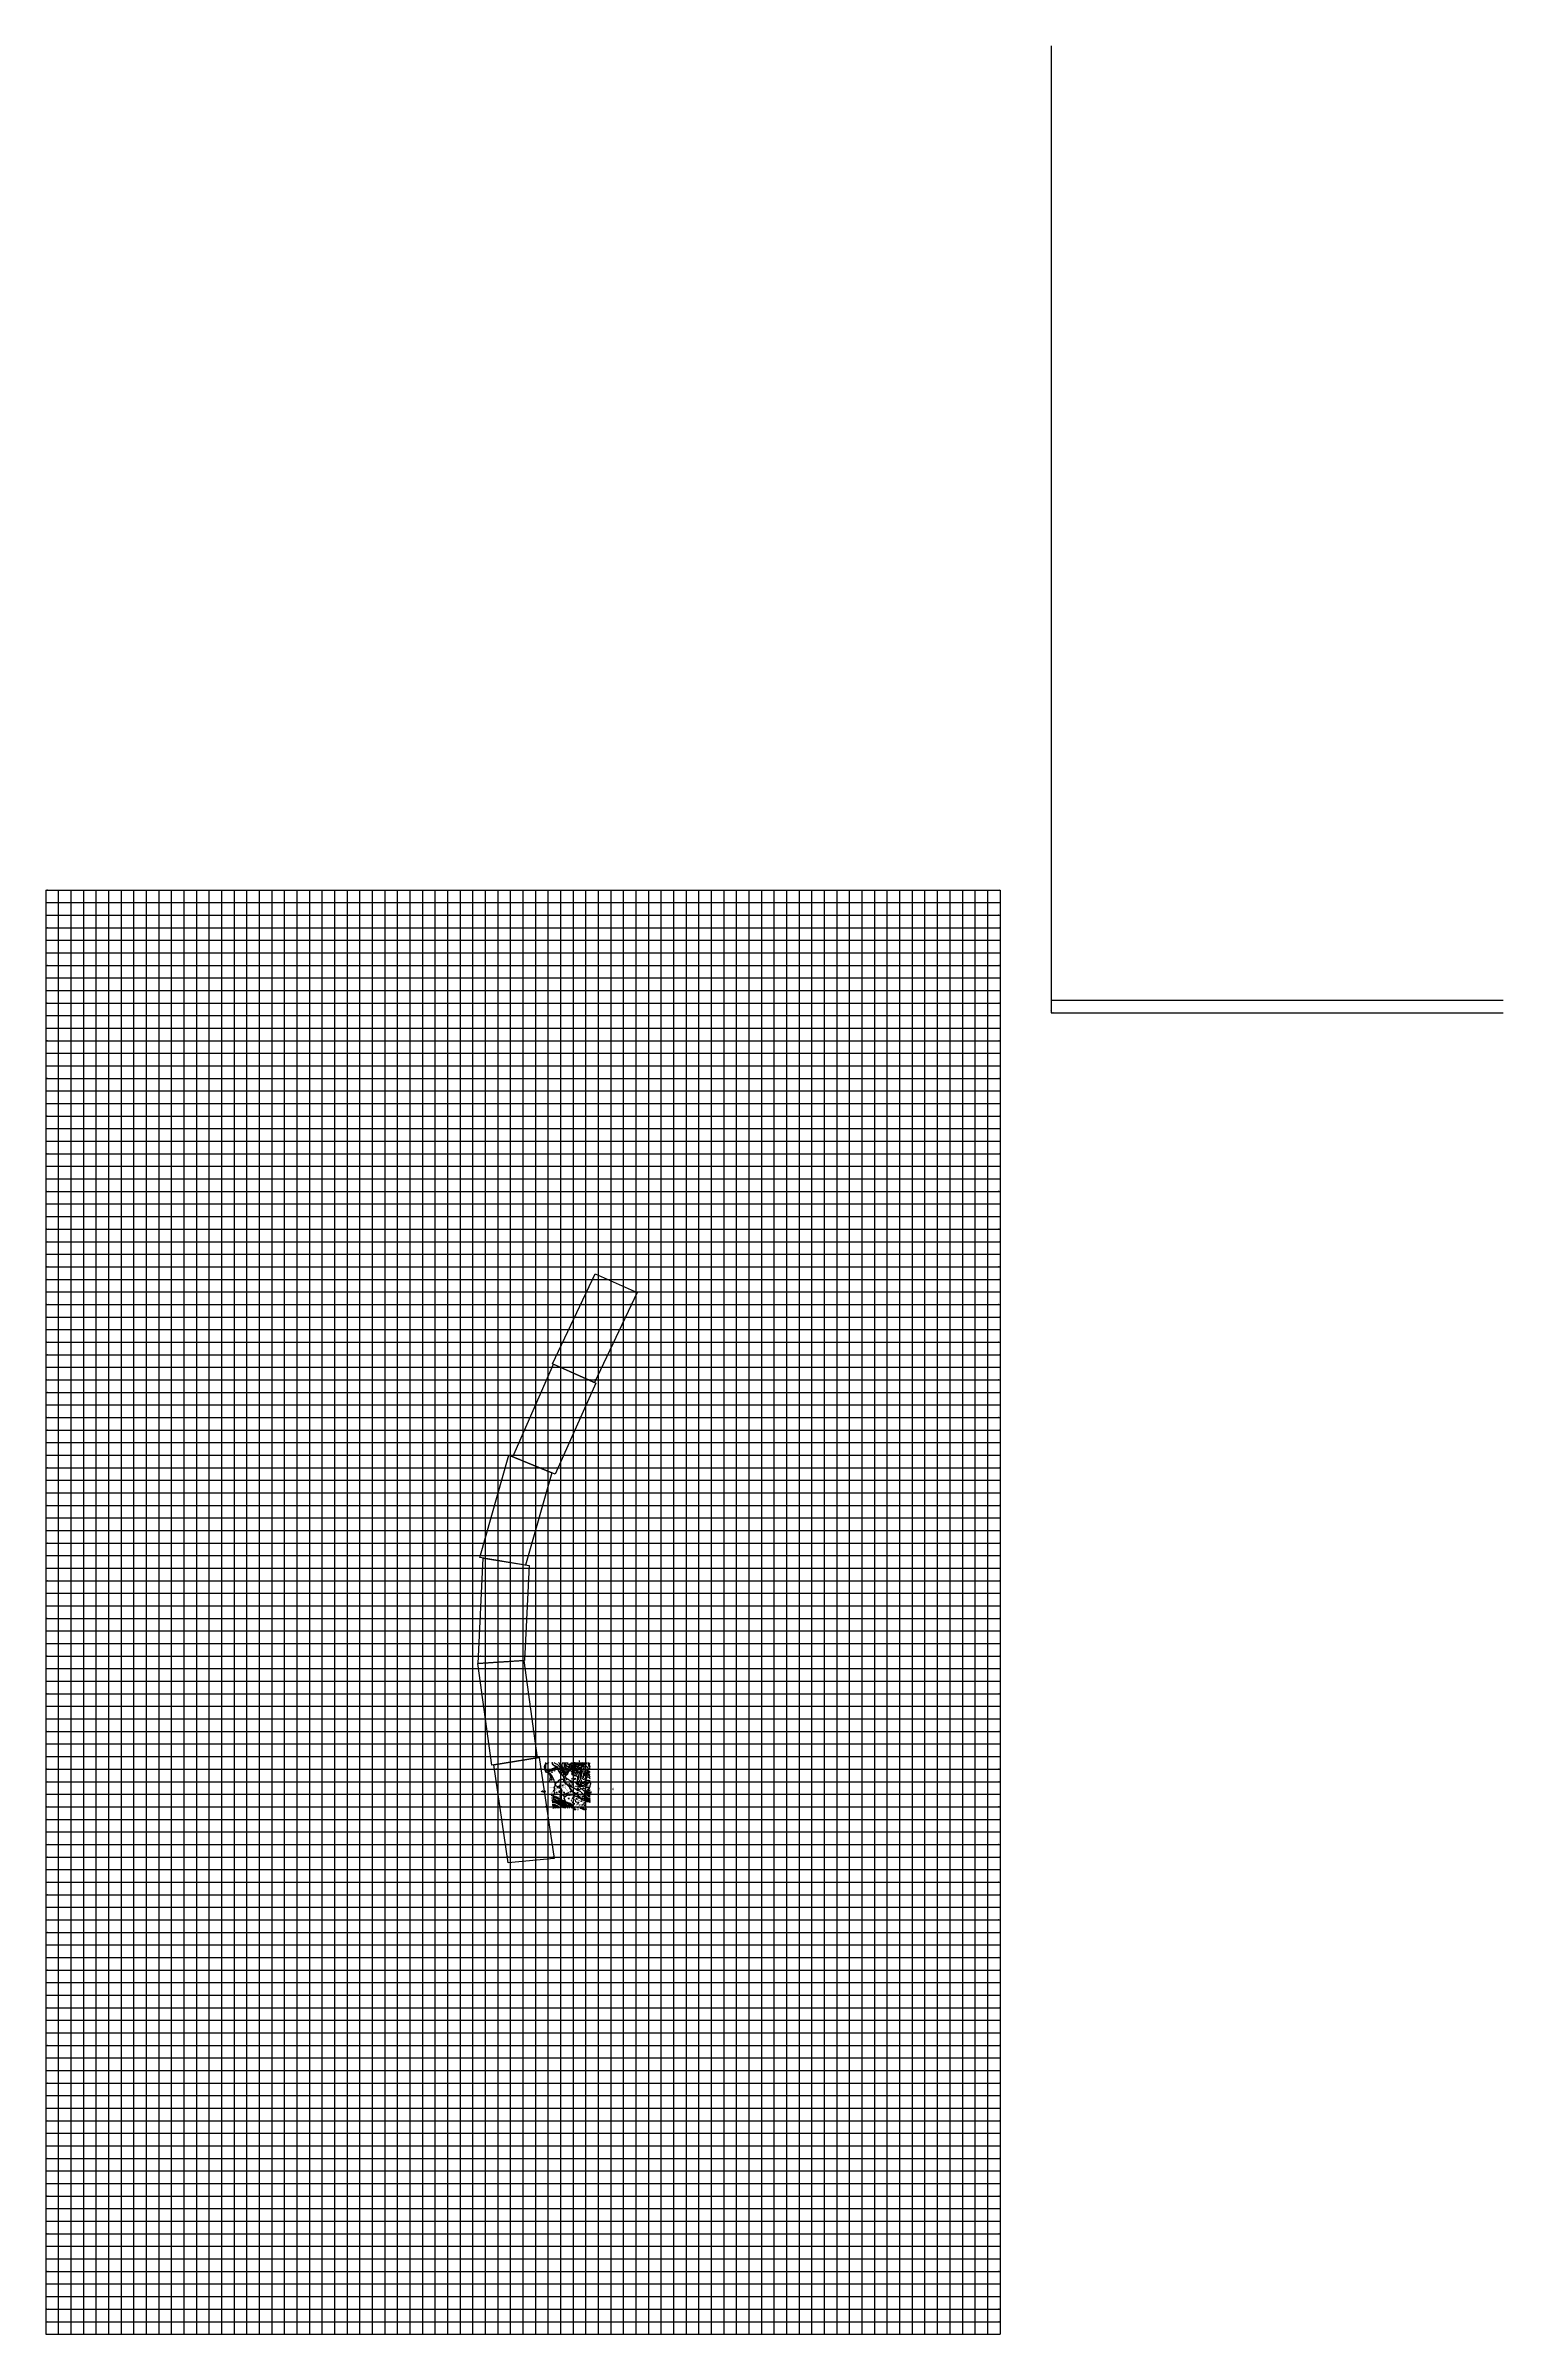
# Model space of a CAD drawing. Header units: millimetres. Extents: x 624 to 227808, y -11573 to 459223.
# Drawn here: x 216200 to 227808, y 441000 to 459223 of the extents above.
import ezdxf
from ezdxf.enums import TextEntityAlignment as Align

# ---------------------------------------------------------------- set-up
doc = ezdxf.new("R2010")
doc.units = ezdxf.units.MM
for name, pattern in [('15M2P5', [17.5, 15, -2.5]), ('5M2P5', [7.5, 5, -2.5]), ('AM4', [4, 0, -4])]:
    doc.linetypes.add(name, pattern=pattern)
doc.layers.add('_와꾸', color=3, linetype='Continuous', plot=False)
for name, color, linetype in [('A0013110', 10, 'Continuous'), ('A0023210', 7, 'Continuous'), ('B0014111', 7, 'Continuous'), ('B0014112', 8, 'Continuous'), ('B0014116', 7, '5M2P5'), ('B0014118', 7, '5M2P5'), ('C0285311', 8, 'Continuous'), ('CV-GRID-LINE', 252, 'Continuous'), ('D0015112', 3, '15M2P5'), ('D0015211', 130, 'Continuous'), ('D0015212', 3, 'Continuous'), ('D0015213', 3, 'Continuous'), ('D0025111', 3, 'AM4'), ('E0022112', 130, 'Continuous'), ('F0017111', 90, 'Continuous'), ('F0017114', 210, 'Continuous'), ('F0027132', 8, 'Continuous'), ('F0027217', 8, 'Continuous'), ('H0049152', 7, 'Continuous'), ('H0049225', 7, 'Continuous')]:
    doc.layers.add(name, color=color, linetype=linetype)
doc.styles.add('NGSW', font='ROMANS.shx', dxfattribs={"bigfont": 'NGSW.shx'})
doc.styles.get("Standard").update_dxf_attribs({"font": 'Dotum.TTF'})

# ---------------------------------------------------------------- blocks, each defined once
blk = doc.blocks.new('D0015212')
at = {"layer": 'D0015212'}
for p, q in [((-3.077, -4.058), (-3.077, 1.942)), ((-0.077, -4.058), (-0.077, 5.942)), ((2.923, -4.058), (2.923, 1.942))]:
    blk.add_line(p, q, dxfattribs=at)
blk = doc.blocks.new('F0027217')
at = {"layer": 'F0027217'}
for p, q in [((-2.652, 2.652), (2.652, -2.652)), ((-2.652, -2.652), (2.652, 2.652))]:
    blk.add_line(p, q, dxfattribs=at)
blk = doc.blocks.new('D0015211')
at = {"layer": 'D0015211'}
for points in [[(-2, -2.5), (-2, 2.5)], [(2, -2.5), (2, 2.5)], [(-5, -2.5), (5, -2.5)]]:
    blk.add_lwpolyline(points, dxfattribs=at)
blk = doc.blocks.new('C0285311')
at = {"layer": 'C0285311'}
for p, q in [((-3.024, 0.014), (2.976, 0.014)), ((-0.024, 0.014), (-0.024, 7.514))]:
    blk.add_line(p, q, dxfattribs=at)
blk = doc.blocks.new('D0015213')
at = {"layer": 'D0015213'}
blk.add_line((0.108, 3.642), (0.108, 5.142), dxfattribs=at)
blk.add_circle((0.108, -0.108), 3.75, dxfattribs=at)

msp = doc.modelspace()

# ---------------------------------------------------------------- linework, layer by layer
at = {"layer": '_와꾸'}
for points in [[(220236, 448728), (220576, 449444), (220911, 449294), (220571, 448578)], [(219919, 447987), (220245, 448724), (220580, 448574), (220258, 447848)], [(219657, 447185), (219888, 448000), (220230, 447859), (220021, 447125)], [(219645, 446341), (219685, 447181), (220050, 447121), (220014, 446365)], [(219753, 445532), (219641, 446341), (220008, 446365), (220115, 445589)], [(219884, 444755), (219769, 445534), (220131, 445592), (220250, 444787)]]:
    msp.add_lwpolyline(points, close=True, dxfattribs=at)
at = {"layer": 'A0013110', "flags": 128}
for points in [[(220535, 445235), (220530, 445237), (220519, 445241), (220505, 445245), (220489, 445249), (220485, 445251), (220474, 445256), (220471, 445257), (220467, 445260), (220465, 445262), (220462, 445264), (220458, 445269), (220451, 445277), (220440, 445288), (220433, 445294), (220430, 445296), (220426, 445299), (220423, 445300), (220416, 445303), (220409, 445307), (220406, 445309), (220403, 445312), (220400, 445314), (220390, 445324), (220383, 445334), (220378, 445343), (220373, 445352), (220371, 445355), (220366, 445361), (220358, 445369), (220354, 445374), (220346, 445382), (220338, 445392), (220335, 445398), (220331, 445409), (220329, 445423), (220326, 445434), (220323, 445440), (220320, 445444), (220310, 445454), (220298, 445469), (220288, 445482), (220283, 445489), (220281, 445495), (220280, 445501), (220279, 445506), (220277, 445511), (220275, 445514), (220272, 445517), (220269, 445519), (220264, 445521), (220258, 445523), (220253, 445524), (220250, 445526), (220246, 445528), (220243, 445531), (220240, 445534), (220236, 445541), (220232, 445549), (220230, 445553)], [(220490, 445309), (220490, 445296), (220489, 445283), (220491, 445277), (220492, 445276), (220494, 445273), (220498, 445269), (220502, 445265), (220506, 445264), (220510, 445262), (220514, 445259), (220517, 445258), (220520, 445255), (220524, 445251), (220530, 445245), (220531, 445243), (220532, 445240), (220533, 445240), (220520, 445244), (220505, 445248), (220490, 445252), (220486, 445254), (220475, 445258), (220472, 445260), (220469, 445262), (220467, 445264), (220464, 445266), (220460, 445271), (220453, 445279), (220442, 445290), (220435, 445296), (220432, 445299), (220427, 445301), (220424, 445303), (220418, 445306), (220411, 445310), (220408, 445311), (220405, 445314), (220402, 445317), (220393, 445326), (220385, 445336), (220380, 445344), (220375, 445353), (220373, 445357), (220368, 445363), (220360, 445371), (220356, 445376), (220348, 445384), (220342, 445392), (220340, 445396), (220336, 445407), (220333, 445422), (220331, 445431), (220329, 445436), (220327, 445441), (220321, 445447), (220308, 445461), (220295, 445479), (220287, 445489), (220285, 445493), (220284, 445498), (220283, 445502), (220280, 445510), (220277, 445515), (220275, 445519), (220269, 445521), (220263, 445524), (220255, 445526), (220248, 445530), (220245, 445533), (220240, 445539), (220236, 445546), (220233, 445553)], [(220296, 445383), (220297, 445380), (220297, 445377), (220297, 445375), (220297, 445372), (220295, 445365), (220295, 445362), (220294, 445358), (220294, 445355), (220294, 445354), (220295, 445350), (220302, 445340), (220303, 445338), (220305, 445336), (220305, 445334), (220306, 445329), (220306, 445326), (220305, 445317), (220303, 445301), (220302, 445293), (220301, 445272), (220301, 445267), (220301, 445261), (220302, 445258), (220304, 445255), (220306, 445254), (220309, 445252), (220327, 445244), (220338, 445240), (220347, 445235), (220355, 445231), (220358, 445230), (220360, 445229), (220367, 445228), (220370, 445227), (220376, 445225), (220378, 445224), (220380, 445222), (220382, 445220), (220384, 445218), (220387, 445215), (220389, 445213), (220392, 445207), (220395, 445202), (220398, 445197), (220405, 445192), (220410, 445189)], [(220299, 445384), (220300, 445381), (220300, 445377), (220300, 445375), (220300, 445371), (220298, 445364), (220297, 445361), (220297, 445357), (220297, 445355), (220297, 445354), (220298, 445352), (220305, 445342), (220306, 445340), (220307, 445337), (220308, 445335), (220309, 445329), (220309, 445326), (220308, 445317), (220306, 445301), (220305, 445292), (220304, 445272), (220304, 445267), (220304, 445262), (220305, 445259), (220306, 445257), (220307, 445256), (220310, 445255), (220328, 445247), (220339, 445242), (220348, 445238), (220356, 445234), (220359, 445233), (220361, 445232), (220368, 445231), (220371, 445230), (220377, 445227), (220380, 445226), (220382, 445224), (220384, 445222), (220387, 445220), (220389, 445217), (220391, 445214), (220395, 445209), (220397, 445204), (220400, 445199), (220407, 445194), (220412, 445191), (220414, 445190), (220415, 445189)], [(220493, 445308), (220493, 445296), (220492, 445283), (220493, 445278), (220494, 445277), (220496, 445275), (220500, 445271), (220504, 445268), (220508, 445266), (220511, 445265), (220516, 445262), (220519, 445260), (220522, 445257), (220526, 445254), (220532, 445247), (220534, 445244), (220535, 445243), (220535, 445243)]]:
    msp.add_lwpolyline(points, dxfattribs=at)
at = {"layer": 'A0023210', "flags": 128}
for points in [[(220232, 445553), (220234, 445547), (220236, 445543), (220238, 445540), (220240, 445537), (220243, 445533), (220244, 445532), (220247, 445529), (220249, 445528), (220254, 445525), (220263, 445522), (220267, 445521), (220269, 445520), (220273, 445518), (220275, 445516), (220277, 445513), (220278, 445510), (220279, 445508), (220281, 445504), (220281, 445502), (220282, 445496), (220283, 445494), (220284, 445491), (220285, 445489), (220287, 445486), (220291, 445480), (220296, 445474), (220303, 445465), (220309, 445458), (220316, 445451), (220320, 445446), (220325, 445440), (220327, 445435), (220328, 445432), (220330, 445427), (220331, 445423), (220332, 445416), (220334, 445408), (220335, 445403), (220337, 445397), (220340, 445392), (220347, 445383), (220355, 445375), (220359, 445370), (220367, 445362), (220372, 445356), (220374, 445353), (220379, 445343), (220384, 445335), (220392, 445325), (220401, 445315), (220404, 445313), (220407, 445310), (220410, 445308), (220417, 445305), (220424, 445301), (220427, 445300), (220431, 445297), (220434, 445295), (220441, 445289), (220452, 445278), (220459, 445270), (220463, 445265), (220466, 445263), (220468, 445261), (220471, 445259), (220475, 445257), (220486, 445252), (220490, 445251), (220505, 445246), (220519, 445242), (220531, 445239), (220535, 445237)], [(220413, 445189), (220412, 445190), (220406, 445193), (220399, 445198), (220396, 445203), (220393, 445208), (220390, 445214), (220388, 445216), (220386, 445219), (220383, 445221), (220381, 445223), (220379, 445225), (220377, 445226), (220370, 445229), (220367, 445229), (220360, 445231), (220358, 445232), (220356, 445233), (220348, 445237), (220338, 445241), (220328, 445245), (220309, 445254), (220307, 445255), (220305, 445256), (220303, 445258), (220303, 445261), (220303, 445267), (220303, 445272), (220304, 445292), (220305, 445301), (220307, 445317), (220307, 445326), (220307, 445329), (220307, 445334), (220306, 445336), (220305, 445339), (220304, 445341), (220297, 445351), (220295, 445354), (220295, 445355), (220295, 445357), (220296, 445362), (220297, 445364), (220298, 445371), (220299, 445375), (220299, 445377), (220298, 445380), (220298, 445384)], [(220536, 445236), (220534, 445241), (220533, 445243), (220531, 445246), (220525, 445252), (220521, 445256), (220518, 445259), (220515, 445261), (220510, 445263), (220507, 445265), (220503, 445267), (220499, 445270), (220495, 445274), (220493, 445276), (220492, 445278), (220491, 445283), (220491, 445296), (220492, 445308)]]:
    msp.add_lwpolyline(points, dxfattribs=at)
at = {"layer": 'B0014111', "flags": 128}
for points in [[(220229, 445442), (220229, 445428), (220225, 445428), (220224, 445442)], [(220226, 445412), (220225, 445420), (220231, 445420), (220231, 445412)], [(220295, 445496), (220290, 445506), (220296, 445509), (220301, 445500)], [(220330, 445451), (220324, 445460), (220333, 445466), (220339, 445456)], [(220289, 445315), (220289, 445326), (220295, 445327), (220295, 445315)], [(220391, 445198), (220393, 445193), (220390, 445192), (220388, 445196)]]:
    msp.add_lwpolyline(points, close=True, dxfattribs=at)
at = {"layer": 'B0014112', "flags": 128}
for points in [[(220407, 445184), (220405, 445189), (220401, 445188), (220403, 445182)], [(220413, 445185), (220418, 445175), (220411, 445172), (220406, 445182)]]:
    msp.add_lwpolyline(points, close=True, dxfattribs=at)
at = {"layer": 'B0014112'}
msp.add_lwpolyline([(220457, 445189), (220457, 445189), (220458, 445189)], dxfattribs=at)
msp.add_lwpolyline([(220462, 445195), (220458, 445191), (220466, 445184), (220470, 445187)], close=True, dxfattribs=at)
at = {"layer": 'B0014116'}
msp.add_lwpolyline([(220387, 445393), (220391, 445392), (220390, 445389), (220386, 445390)], close=True, dxfattribs=at)
at = {"layer": 'B0014118', "flags": 128}
msp.add_lwpolyline([(220263, 445511), (220265, 445506), (220198, 445481), (220196, 445486)], close=True, dxfattribs=at)
at = {"layer": 'B0014118'}
for points in [[(220233, 445476), (220233, 445474), (220231, 445473), (220230, 445475)], [(220254, 445488), (220255, 445486), (220252, 445484), (220251, 445487)], [(220369, 445385), (220371, 445385), (220371, 445383), (220369, 445384)], [(220395, 445381), (220397, 445381), (220396, 445379), (220394, 445380)]]:
    msp.add_lwpolyline(points, close=True, dxfattribs=at)
at = {"layer": 'CV-GRID-LINE'}
for p, q in [((224208, 459223), (224208, 451523)), ((216200, 452500), (216200, 441000)), ((216200, 452500), (223800, 452500)), ((216300, 452500), (216300, 441000)), ((216400, 452500), (216400, 441000)), ((216500, 452500), (216500, 441000)), ((216600, 452500), (216600, 441000)), ((216700, 452500), (216700, 441000)), ((216800, 452500), (216800, 441000)), ((216900, 452500), (216900, 441000)), ((217000, 452500), (217000, 441000)), ((217100, 452500), (217100, 441000)), ((217200, 452500), (217200, 441000)), ((217300, 452500), (217300, 441000)), ((217400, 452500), (217400, 441000)), ((217500, 452500), (217500, 441000)), ((217600, 452500), (217600, 441000)), ((217700, 452500), (217700, 441000)), ((217800, 452500), (217800, 441000)), ((217900, 452500), (217900, 441000)), ((218000, 452500), (218000, 441000)), ((218100, 452500), (218100, 441000)), ((218200, 452500), (218200, 441000)), ((218300, 452500), (218300, 441000)), ((218400, 452500), (218400, 441000)), ((218500, 452500), (218500, 441000)), ((218600, 452500), (218600, 441000)), ((218700, 452500), (218700, 441000)), ((218800, 452500), (218800, 441000)), ((218900, 452500), (218900, 441000)), ((219000, 452500), (219000, 441000)), ((219100, 452500), (219100, 441000)), ((219200, 452500), (219200, 441000)), ((219300, 452500), (219300, 441000)), ((219400, 452500), (219400, 441000)), ((219500, 452500), (219500, 441000)), ((219600, 452500), (219600, 441000)), ((219700, 452500), (219700, 441000)), ((219800, 452500), (219800, 441000)), ((219900, 452500), (219900, 441000)), ((220000, 452500), (220000, 441000)), ((220100, 452500), (220100, 441000)), ((220200, 452500), (220200, 441000)), ((220300, 452500), (220300, 441000)), ((220400, 452500), (220400, 441000)), ((220500, 452500), (220500, 441000)), ((220600, 452500), (220600, 441000)), ((220700, 452500), (220700, 441000)), ((220800, 452500), (220800, 441000)), ((220900, 452500), (220900, 441000)), ((221000, 452500), (221000, 441000)), ((221100, 452500), (221100, 441000)), ((221200, 452500), (221200, 441000)), ((221300, 452500), (221300, 441000)), ((221400, 452500), (221400, 441000)), ((221500, 452500), (221500, 441000)), ((221600, 452500), (221600, 441000)), ((221700, 452500), (221700, 441000)), ((221800, 452500), (221800, 441000)), ((221900, 452500), (221900, 441000)), ((222000, 452500), (222000, 441000)), ((222100, 452500), (222100, 441000)), ((222200, 452500), (222200, 441000)), ((222300, 452500), (222300, 441000)), ((222400, 452500), (222400, 441000)), ((222500, 452500), (222500, 441000)), ((222600, 452500), (222600, 441000)), ((222700, 452500), (222700, 441000)), ((222800, 452500), (222800, 441000)), ((222900, 452500), (222900, 441000)), ((223000, 452500), (223000, 441000)), ((223100, 452500), (223100, 441000)), ((223200, 452500), (223200, 441000)), ((223300, 452500), (223300, 441000)), ((223400, 452500), (223400, 441000)), ((223500, 452500), (223500, 441000)), ((223600, 452500), (223600, 441000)), ((223700, 452500), (223700, 441000)), ((223800, 452500), (223800, 441000)), ((216200, 452400), (223800, 452400)), ((216200, 452300), (223800, 452300)), ((216200, 452200), (223800, 452200)), ((216200, 452100), (223800, 452100)), ((216200, 452000), (223800, 452000)), ((216200, 451900), (223800, 451900)), ((216200, 451800), (223800, 451800)), ((216200, 451700), (223800, 451700)), ((216200, 451600), (223800, 451600)), ((224208, 451623), (227808, 451623)), ((216200, 451500), (223800, 451500)), ((216200, 451400), (223800, 451400)), ((224208, 451523), (227808, 451523)), ((216200, 451300), (223800, 451300)), ((216200, 451200), (223800, 451200)), ((216200, 451100), (223800, 451100)), ((216200, 451000), (223800, 451000)), ((216200, 450900), (223800, 450900)), ((216200, 450800), (223800, 450800)), ((216200, 450700), (223800, 450700)), ((216200, 450600), (223800, 450600)), ((216200, 450500), (223800, 450500)), ((216200, 450400), (223800, 450400)), ((216200, 450300), (223800, 450300)), ((216200, 450200), (223800, 450200)), ((216200, 450100), (223800, 450100)), ((216200, 450000), (223800, 450000)), ((216200, 449900), (223800, 449900)), ((216200, 449800), (223800, 449800)), ((216200, 449700), (223800, 449700)), ((216200, 449600), (223800, 449600)), ((216200, 449500), (223800, 449500)), ((216200, 449400), (223800, 449400)), ((216200, 449300), (223800, 449300)), ((216200, 449200), (223800, 449200)), ((216200, 449100), (223800, 449100)), ((216200, 449000), (223800, 449000)), ((216200, 448900), (223800, 448900)), ((216200, 448800), (223800, 448800)), ((216200, 448700), (223800, 448700)), ((216200, 448600), (223800, 448600)), ((216200, 448500), (223800, 448500)), ((216200, 448400), (223800, 448400)), ((216200, 448300), (223800, 448300)), ((216200, 448200), (223800, 448200)), ((216200, 448100), (223800, 448100)), ((216200, 448000), (223800, 448000)), ((216200, 447900), (223800, 447900)), ((216200, 447800), (223800, 447800)), ((216200, 447700), (223800, 447700)), ((216200, 447600), (223800, 447600)), ((216200, 447500), (223800, 447500)), ((216200, 447400), (223800, 447400)), ((216200, 447300), (223800, 447300)), ((216200, 447200), (223800, 447200)), ((216200, 447100), (223800, 447100)), ((216200, 447000), (223800, 447000)), ((216200, 446900), (223800, 446900)), ((216200, 446800), (223800, 446800)), ((216200, 446700), (223800, 446700)), ((216200, 446600), (223800, 446600)), ((216200, 446500), (223800, 446500)), ((216200, 446400), (223800, 446400)), ((216200, 446300), (223800, 446300)), ((216200, 446200), (223800, 446200)), ((216200, 446100), (223800, 446100)), ((216200, 446000), (223800, 446000)), ((216200, 445900), (223800, 445900)), ((216200, 445800), (223800, 445800)), ((216200, 445700), (223800, 445700)), ((216200, 445600), (223800, 445600)), ((216200, 445500), (223800, 445500)), ((216200, 445400), (223800, 445400)), ((216200, 445300), (223800, 445300)), ((216200, 445200), (223800, 445200)), ((216200, 445100), (223800, 445100)), ((216200, 445000), (223800, 445000)), ((216200, 444900), (223800, 444900)), ((216200, 444800), (223800, 444800)), ((216200, 444700), (223800, 444700)), ((216200, 444600), (223800, 444600)), ((216200, 444500), (223800, 444500)), ((216200, 444400), (223800, 444400)), ((216200, 444300), (223800, 444300)), ((216200, 444200), (223800, 444200)), ((216200, 444100), (223800, 444100)), ((216200, 444000), (223800, 444000)), ((216200, 443900), (223800, 443900)), ((216200, 443800), (223800, 443800)), ((216200, 443700), (223800, 443700)), ((216200, 443600), (223800, 443600)), ((216200, 443500), (223800, 443500)), ((216200, 443400), (223800, 443400)), ((216200, 443300), (223800, 443300)), ((216200, 443200), (223800, 443200)), ((216200, 443100), (223800, 443100)), ((216200, 443000), (223800, 443000)), ((216200, 442900), (223800, 442900)), ((216200, 442800), (223800, 442800)), ((216200, 442700), (223800, 442700)), ((216200, 442600), (223800, 442600)), ((216200, 442500), (223800, 442500)), ((216200, 442400), (223800, 442400)), ((216200, 442300), (223800, 442300)), ((216200, 442200), (223800, 442200)), ((216200, 442100), (223800, 442100)), ((216200, 442000), (223800, 442000)), ((216200, 441900), (223800, 441900)), ((216200, 441800), (223800, 441800)), ((216200, 441700), (223800, 441700)), ((216200, 441600), (223800, 441600)), ((216200, 441500), (223800, 441500)), ((216200, 441400), (223800, 441400)), ((216200, 441300), (223800, 441300)), ((216200, 441200), (223800, 441200)), ((216200, 441100), (223800, 441100)), ((216200, 441000), (223800, 441000))]:
    msp.add_line(p, q, dxfattribs=at)
at = {"layer": 'D0015112', "flags": 128}
for points in [[(220475, 445307), (220469, 445310), (220467, 445313), (220464, 445316), (220458, 445321), (220451, 445324), (220442, 445328), (220434, 445331), (220422, 445339), (220413, 445344), (220404, 445348), (220396, 445353), (220388, 445357), (220383, 445362), (220379, 445366), (220375, 445369), (220374, 445372), (220372, 445374)], [(220365, 445312), (220363, 445311), (220358, 445309), (220306, 445291)], [(220337, 445244), (220334, 445254), (220332, 445260), (220330, 445264), (220330, 445267), (220330, 445271), (220332, 445274), (220335, 445279), (220341, 445284), (220346, 445289), (220350, 445291), (220355, 445293), (220359, 445294), (220363, 445294), (220366, 445293), (220370, 445293), (220374, 445294), (220378, 445295), (220381, 445296), (220382, 445296), (220383, 445296), (220386, 445296)], [(220409, 445287), (220408, 445284), (220407, 445279), (220406, 445273), (220405, 445271), (220405, 445270)], [(220443, 445223), (220440, 445226), (220435, 445230), (220430, 445234), (220425, 445237), (220422, 445240), (220421, 445242), (220421, 445246), (220420, 445248), (220420, 445251), (220419, 445253), (220418, 445255), (220418, 445255)], [(220471, 445212), (220473, 445216), (220477, 445219), (220481, 445223), (220486, 445227), (220490, 445230), (220492, 445233), (220493, 445234), (220493, 445236), (220493, 445237)]]:
    msp.add_lwpolyline(points, dxfattribs=at)
at = {"layer": 'D0025111', "flags": 128}
for points in [[(220287, 445370), (220284, 445368), (220281, 445365), (220281, 445364), (220279, 445360), (220277, 445356), (220278, 445354), (220280, 445353), (220285, 445352), (220289, 445351), (220292, 445351), (220293, 445354), (220293, 445360), (220294, 445365), (220295, 445368), (220295, 445371), (220295, 445373), (220294, 445374), (220292, 445374), (220292, 445373)], [(220434, 445258), (220431, 445259), (220427, 445260), (220423, 445259), (220418, 445259), (220413, 445258), (220410, 445259), (220407, 445261), (220406, 445263), (220406, 445266), (220405, 445269), (220403, 445271), (220400, 445272), (220396, 445271), (220394, 445270), (220390, 445265), (220386, 445260), (220384, 445256), (220384, 445251), (220386, 445247), (220389, 445242), (220392, 445237), (220393, 445236), (220392, 445232), (220390, 445229), (220388, 445225), (220387, 445223), (220384, 445223), (220380, 445227), (220374, 445229), (220359, 445235), (220340, 445242), (220336, 445244), (220331, 445246), (220325, 445249), (220321, 445252), (220315, 445255), (220311, 445259), (220308, 445264), (220305, 445269), (220305, 445275), (220305, 445281), (220306, 445289), (220307, 445293), (220308, 445298), (220309, 445304), (220311, 445310), (220311, 445316), (220311, 445323), (220312, 445330), (220311, 445336), (220310, 445341), (220307, 445347), (220303, 445352), (220300, 445356), (220300, 445360), (220302, 445367), (220304, 445373), (220307, 445376), (220311, 445377), (220317, 445378), (220326, 445380), (220332, 445380), (220338, 445379), (220344, 445377), (220351, 445374), (220356, 445369), (220361, 445364), (220365, 445358), (220370, 445352), (220377, 445338), (220381, 445331), (220386, 445324), (220392, 445317), (220398, 445312), (220405, 445307), (220410, 445303), (220417, 445299), (220425, 445294), (220433, 445291), (220439, 445286), (220444, 445281), (220449, 445275), (220454, 445270), (220457, 445266), (220461, 445261), (220465, 445258), (220469, 445255), (220474, 445253), (220480, 445251), (220486, 445250), (220491, 445248), (220497, 445247), (220505, 445245), (220511, 445243), (220516, 445241), (220519, 445240), (220519, 445238), (220518, 445238), (220516, 445238), (220506, 445240), (220500, 445240), (220496, 445240), (220490, 445239), (220486, 445239), (220481, 445240), (220473, 445242), (220443, 445254), (220440, 445255)], [(220486, 445322), (220485, 445325), (220484, 445329), (220483, 445329), (220481, 445333), (220475, 445336), (220469, 445339), (220465, 445340), (220460, 445345), (220456, 445349), (220451, 445354), (220447, 445356), (220441, 445358), (220432, 445360), (220424, 445362), (220415, 445364), (220409, 445365), (220401, 445369), (220395, 445373), (220389, 445375), (220384, 445375), (220376, 445375), (220370, 445374), (220365, 445373), (220364, 445371), (220364, 445369), (220365, 445368), (220368, 445365), (220371, 445362), (220374, 445359), (220377, 445354), (220380, 445348), (220384, 445341), (220392, 445330), (220396, 445324), (220400, 445320), (220408, 445311), (220411, 445310), (220424, 445304), (220429, 445302), (220435, 445299), (220439, 445296), (220443, 445292), (220446, 445288), (220453, 445282), (220456, 445277), (220461, 445272), (220466, 445267), (220469, 445263), (220474, 445260), (220480, 445257), (220484, 445255), (220510, 445248), (220515, 445246), (220519, 445245), (220522, 445244), (220525, 445243), (220527, 445243), (220529, 445243), (220528, 445244), (220526, 445246), (220524, 445248), (220522, 445251), (220518, 445254), (220515, 445257), (220511, 445260), (220506, 445262), (220501, 445265), (220497, 445267), (220493, 445270), (220490, 445273), (220489, 445277), (220488, 445281), (220487, 445286), (220488, 445290), (220488, 445297), (220488, 445300), (220488, 445304), (220488, 445308), (220488, 445310), (220488, 445313)], [(220500, 445363), (220494, 445367), (220494, 445370), (220500, 445375), (220505, 445377), (220509, 445377), (220513, 445377), (220518, 445375), (220520, 445373), (220522, 445366), (220521, 445361), (220518, 445357), (220516, 445356), (220515, 445355), (220512, 445354), (220509, 445355)], [(220514, 445379), (220511, 445380), (220508, 445380), (220505, 445380), (220503, 445381), (220502, 445382), (220502, 445384), (220502, 445386), (220505, 445388), (220509, 445389), (220511, 445390), (220514, 445390), (220516, 445389), (220518, 445388), (220520, 445385), (220521, 445382), (220521, 445379), (220519, 445377), (220518, 445377)], [(220252, 445323), (220247, 445320), (220243, 445318), (220242, 445317), (220237, 445311), (220233, 445305), (220235, 445299), (220239, 445295), (220250, 445290), (220259, 445287), (220268, 445285), (220276, 445283), (220286, 445282), (220292, 445282), (220295, 445283), (220296, 445289), (220297, 445294), (220298, 445304), (220300, 445314), (220301, 445329), (220300, 445335), (220298, 445340), (220292, 445346), (220288, 445348), (220282, 445349), (220278, 445350), (220276, 445353), (220275, 445354), (220274, 445355), (220271, 445354), (220269, 445353), (220267, 445350), (220266, 445345), (220266, 445341), (220266, 445337), (220265, 445333)], [(220288, 445315), (220288, 445327), (220296, 445327), (220296, 445315)], [(220371, 445211), (220368, 445214), (220366, 445218), (220365, 445220), (220366, 445221), (220368, 445221), (220376, 445217), (220385, 445208), (220389, 445202), (220389, 445200), (220382, 445196), (220371, 445191), (220368, 445192), (220369, 445194), (220370, 445195), (220373, 445198), (220376, 445200), (220376, 445201), (220377, 445203), (220376, 445204), (220375, 445205)], [(220398, 445194), (220398, 445196), (220399, 445195), (220403, 445193), (220404, 445191), (220404, 445191), (220404, 445190), (220401, 445190), (220399, 445190), (220398, 445190), (220397, 445192)], [(220465, 445361), (220468, 445361), (220472, 445363), (220476, 445364), (220482, 445365), (220486, 445366), (220491, 445366), (220494, 445364), (220499, 445362), (220504, 445358), (220507, 445355), (220507, 445352), (220501, 445343), (220495, 445335), (220493, 445331), (220491, 445327), (220490, 445325), (220489, 445325), (220487, 445327), (220486, 445330), (220483, 445334), (220478, 445338), (220473, 445341), (220467, 445344), (220462, 445347), (220457, 445350), (220455, 445352), (220455, 445355), (220457, 445357), (220458, 445357)]]:
    msp.add_lwpolyline(points, close=True, dxfattribs=at)
for points in [[(220335, 445350), (220337, 445352), (220338, 445356), (220339, 445359), (220339, 445364), (220337, 445367), (220335, 445370), (220333, 445371), (220330, 445372), (220326, 445374), (220322, 445375), (220317, 445376), (220315, 445376), (220312, 445377)], [(220215, 445357), (220231, 445354), (220237, 445354), (220247, 445355), (220252, 445354), (220256, 445354), (220260, 445352), (220262, 445350), (220263, 445346), (220262, 445342), (220261, 445339), (220260, 445338), (220259, 445337), (220247, 445330), (220244, 445328), (220240, 445326), (220237, 445324), (220233, 445320), (220230, 445316), (220229, 445311), (220228, 445303), (220227, 445297), (220226, 445292), (220224, 445290)], [(220464, 445259), (220461, 445260), (220457, 445261), (220454, 445262), (220449, 445265), (220438, 445271), (220431, 445275), (220425, 445279), (220415, 445284), (220409, 445287), (220401, 445290), (220393, 445293), (220386, 445296), (220381, 445298), (220376, 445300), (220372, 445304), (220368, 445308), (220365, 445313), (220360, 445320), (220355, 445327), (220350, 445335), (220345, 445341), (220341, 445345), (220337, 445349), (220334, 445351), (220331, 445352), (220328, 445353), (220323, 445352), (220319, 445352), (220315, 445350), (220311, 445349), (220307, 445347)], [(220336, 445189), (220339, 445194), (220344, 445207), (220341, 445221), (220341, 445223), (220342, 445225), (220343, 445226), (220345, 445226), (220349, 445226), (220355, 445222), (220357, 445220), (220363, 445213), (220370, 445207), (220373, 445205), (220373, 445202), (220365, 445196), (220358, 445192), (220355, 445190), (220354, 445189)], [(220535, 445232), (220531, 445234), (220524, 445236), (220519, 445236), (220513, 445236), (220510, 445236), (220507, 445237), (220506, 445237), (220500, 445237), (220498, 445237), (220495, 445237), (220490, 445237), (220483, 445237), (220475, 445238), (220468, 445241), (220460, 445243), (220454, 445245), (220446, 445249), (220438, 445253), (220431, 445256), (220426, 445257), (220422, 445257), (220420, 445256), (220417, 445255), (220413, 445255), (220409, 445256), (220405, 445259), (220403, 445260), (220402, 445262), (220402, 445265), (220403, 445267), (220402, 445269), (220399, 445269), (220395, 445268), (220392, 445265), (220390, 445260), (220387, 445253), (220387, 445250), (220389, 445247), (220392, 445243), (220394, 445239), (220395, 445236), (220395, 445232), (220393, 445228), (220392, 445224), (220391, 445220), (220393, 445216), (220397, 445211), (220405, 445201), (220409, 445196), (220416, 445190), (220421, 445184), (220426, 445179), (220428, 445178), (220432, 445174), (220433, 445174), (220435, 445174), (220441, 445179), (220451, 445190), (220461, 445199), (220470, 445208), (220470, 445209), (220469, 445210), (220460, 445214), (220451, 445217), (220441, 445220), (220441, 445220), (220440, 445221), (220442, 445223), (220442, 445223), (220445, 445223), (220452, 445221), (220460, 445218), (220467, 445214), (220473, 445211), (220474, 445210), (220476, 445209), (220477, 445209), (220479, 445209), (220488, 445209), (220489, 445209), (220490, 445208), (220490, 445207), (220491, 445193), (220492, 445191), (220492, 445190), (220494, 445189)], [(220440, 445225), (220408, 445197)], [(220488, 445301), (220486, 445301), (220482, 445303), (220475, 445307), (220474, 445305), (220471, 445302), (220465, 445297), (220461, 445292), (220458, 445287), (220453, 445281)]]:
    msp.add_lwpolyline(points, dxfattribs=at)
at = {"layer": 'E0022112', "flags": 128}
msp.add_lwpolyline([(220397, 445189), (220396, 445192), (220393, 445200), (220390, 445206), (220386, 445212), (220381, 445217), (220376, 445221), (220374, 445222), (220371, 445223), (220365, 445225), (220358, 445228), (220343, 445235), (220331, 445241), (220316, 445248), (220303, 445253), (220301, 445255), (220300, 445257), (220299, 445258), (220298, 445260), (220298, 445261), (220298, 445263), (220298, 445269), (220299, 445282), (220299, 445291), (220301, 445300), (220302, 445310), (220303, 445320), (220304, 445327), (220304, 445330), (220304, 445332), (220304, 445334), (220303, 445336), (220303, 445338), (220301, 445340), (220299, 445343), (220295, 445347), (220291, 445349), (220282, 445352), (220276, 445353), (220276, 445353), (220275, 445354), (220272, 445361), (220271, 445361), (220271, 445361), (220268, 445361), (220267, 445362), (220267, 445362), (220265, 445366), (220261, 445377), (220256, 445390), (220252, 445400), (220248, 445410), (220243, 445423), (220237, 445437), (220234, 445444), (220227, 445452), (220220, 445462), (220219, 445464), (220215, 445465), (220206, 445471), (220205, 445471), (220203, 445471), (220200, 445471), (220191, 445472), (220189, 445472), (220189, 445473), (220187, 445474), (220180, 445487), (220181, 445492), (220183, 445519), (220184, 445527), (220184, 445528), (220184, 445531), (220184, 445534), (220183, 445539), (220183, 445540), (220183, 445542), (220184, 445553)], dxfattribs=at)
at = {"layer": 'F0017111', "flags": 128}
for points, elevation in [([(220283, 445553), (220286, 445551), (220287, 445551), (220288, 445550), (220289, 445547), (220291, 445541), (220292, 445539), (220294, 445537), (220296, 445535), (220298, 445533), (220299, 445531), (220299, 445531), (220300, 445528), (220300, 445526), (220302, 445522), (220304, 445518), (220306, 445514), (220308, 445512), (220309, 445510), (220310, 445509), (220316, 445506), (220318, 445505), (220319, 445504), (220320, 445503), (220320, 445502), (220320, 445502), (220318, 445497), (220318, 445495), (220318, 445494), (220318, 445492), (220319, 445491), (220320, 445489), (220321, 445488), (220326, 445483), (220327, 445482), (220330, 445477), (220331, 445475), (220332, 445475), (220336, 445471), (220340, 445468), (220343, 445465), (220344, 445463), (220345, 445462), (220345, 445461), (220345, 445458), (220344, 445453), (220345, 445452), (220345, 445451), (220345, 445451), (220346, 445450), (220347, 445451), (220348, 445452), (220353, 445457), (220356, 445461), (220358, 445463), (220359, 445466), (220364, 445475), (220367, 445480), (220368, 445483), (220370, 445485), (220372, 445487), (220374, 445488), (220375, 445489), (220376, 445489), (220378, 445489), (220379, 445488), (220381, 445487), (220383, 445485), (220386, 445482), (220389, 445479), (220389, 445478), (220390, 445476), (220390, 445473), (220390, 445471), (220390, 445469), (220389, 445464), (220388, 445463), (220388, 445462), (220389, 445460), (220390, 445458), (220391, 445457), (220392, 445456), (220394, 445455), (220397, 445454), (220409, 445450), (220413, 445449), (220421, 445447), (220425, 445446), (220429, 445445), (220432, 445444), (220433, 445443), (220435, 445441), (220436, 445441), (220436, 445439), (220436, 445437), (220436, 445435), (220435, 445426), (220433, 445418), (220432, 445413), (220432, 445409), (220432, 445406), (220432, 445403), (220432, 445400), (220433, 445397), (220435, 445394), (220437, 445390), (220441, 445384), (220443, 445380), (220445, 445378), (220447, 445376), (220450, 445374), (220453, 445372), (220457, 445370), (220460, 445369), (220462, 445368), (220464, 445368), (220467, 445368), (220471, 445368), (220476, 445369), (220480, 445370), (220483, 445371), (220485, 445372), (220487, 445374), (220492, 445378), (220496, 445381), (220499, 445383), (220503, 445386), (220508, 445388), (220513, 445391), (220514, 445392), (220515, 445392), (220516, 445392), (220518, 445392), (220521, 445390), (220522, 445390), (220524, 445391), (220526, 445391), (220529, 445393), (220531, 445394), (220532, 445394), (220533, 445394), (220534, 445393), (220535, 445393), (220536, 445392), (220537, 445390), (220538, 445388), (220539, 445386), (220539, 445383), (220539, 445381), (220538, 445379), (220537, 445376), (220535, 445373), (220534, 445370), (220533, 445368), (220532, 445365), (220532, 445360), (220531, 445357), (220531, 445354), (220527, 445343), (220525, 445338), (220523, 445334), (220519, 445328), (220516, 445323), (220515, 445320), (220514, 445316), (220513, 445313), (220512, 445310), (220512, 445304), (220512, 445300), (220512, 445297), (220513, 445294), (220514, 445292), (220515, 445290), (220516, 445288), (220519, 445286), (220521, 445284), (220524, 445282), (220527, 445281), (220529, 445280), (220533, 445279), (220535, 445279)], 80), ([(220535, 445407), (220534, 445407), (220529, 445406), (220527, 445406), (220525, 445407), (220522, 445408), (220517, 445410), (220515, 445410), (220514, 445411), (220512, 445410), (220511, 445410), (220508, 445408), (220505, 445405), (220501, 445401), (220495, 445394), (220492, 445391), (220490, 445389), (220487, 445387), (220485, 445386), (220483, 445386), (220480, 445385), (220478, 445385), (220476, 445386), (220472, 445387), (220469, 445389), (220466, 445390), (220463, 445392), (220460, 445395), (220457, 445397), (220455, 445401), (220452, 445404), (220450, 445409), (220447, 445413), (220446, 445417), (220445, 445419), (220445, 445423), (220445, 445427), (220445, 445432), (220445, 445441), (220446, 445448), (220448, 445464), (220448, 445471), (220449, 445477), (220448, 445479), (220448, 445480), (220448, 445481), (220447, 445481), (220446, 445481), (220446, 445481), (220441, 445477), (220438, 445475), (220436, 445473), (220434, 445471), (220433, 445470), (220432, 445466), (220431, 445464), (220430, 445459), (220429, 445457), (220428, 445455), (220427, 445453), (220426, 445452), (220425, 445452), (220423, 445452), (220420, 445451), (220416, 445452), (220413, 445452), (220410, 445453), (220406, 445454), (220404, 445455), (220403, 445456), (220402, 445457), (220401, 445458), (220401, 445460), (220400, 445462), (220400, 445463), (220401, 445466), (220401, 445469), (220401, 445471), (220401, 445473), (220399, 445477), (220397, 445483), (220396, 445485), (220396, 445487), (220396, 445489), (220396, 445493), (220397, 445499), (220399, 445510), (220400, 445511), (220399, 445512), (220399, 445512), (220398, 445512), (220397, 445512), (220394, 445512), (220393, 445511), (220389, 445509), (220384, 445505), (220381, 445503), (220377, 445499), (220373, 445495), (220370, 445492), (220365, 445485), (220359, 445478), (220357, 445475), (220355, 445473), (220353, 445472), (220352, 445471), (220351, 445471), (220350, 445471), (220347, 445473), (220344, 445475), (220341, 445476), (220339, 445478), (220330, 445489), (220327, 445492), (220326, 445493), (220326, 445495), (220325, 445497), (220326, 445503), (220326, 445505), (220325, 445506), (220325, 445507), (220319, 445513), (220317, 445516), (220316, 445517), (220314, 445520), (220314, 445522), (220314, 445524), (220314, 445527), (220314, 445533), (220316, 445546), (220317, 445550), (220317, 445553)], 85), ([(220325, 445553), (220325, 445551), (220325, 445548), (220326, 445544), (220327, 445541), (220329, 445537), (220330, 445535), (220330, 445533), (220330, 445531), (220329, 445529), (220328, 445526), (220328, 445525), (220329, 445523), (220330, 445521), (220332, 445516), (220334, 445513), (220335, 445510), (220336, 445508), (220336, 445506), (220336, 445502), (220336, 445500), (220336, 445499), (220337, 445498), (220340, 445494), (220345, 445489), (220347, 445487), (220348, 445486), (220350, 445485), (220351, 445485), (220352, 445485), (220353, 445486), (220355, 445487), (220363, 445495), (220370, 445501), (220374, 445505), (220379, 445510), (220384, 445514), (220387, 445516), (220389, 445518), (220394, 445521), (220396, 445522), (220398, 445524), (220401, 445527), (220405, 445532), (220407, 445536), (220408, 445536), (220408, 445536), (220409, 445536), (220409, 445536), (220409, 445535), (220410, 445531), (220409, 445526), (220409, 445522), (220408, 445517), (220406, 445509), (220403, 445499), (220402, 445497), (220402, 445494), (220402, 445493), (220403, 445491), (220408, 445482), (220409, 445479), (220410, 445476), (220411, 445472), (220412, 445470), (220413, 445469), (220413, 445468), (220414, 445468), (220416, 445467), (220417, 445467), (220419, 445468), (220420, 445468), (220421, 445469), (220424, 445473), (220431, 445481), (220437, 445488), (220440, 445492), (220444, 445498), (220447, 445501), (220451, 445505), (220453, 445507), (220453, 445507), (220454, 445507), (220455, 445507), (220456, 445506), (220456, 445505), (220457, 445503), (220457, 445501), (220457, 445497), (220457, 445492), (220456, 445482), (220456, 445465), (220457, 445440), (220457, 445434), (220458, 445428), (220459, 445425), (220460, 445421), (220461, 445417), (220465, 445408), (220467, 445405), (220469, 445402), (220471, 445401), (220473, 445399), (220474, 445398), (220476, 445398), (220478, 445398), (220482, 445398), (220485, 445399), (220487, 445400), (220489, 445401), (220491, 445403), (220494, 445405), (220498, 445409), (220502, 445415), (220505, 445419), (220506, 445422), (220508, 445426), (220512, 445435), (220513, 445437), (220514, 445438), (220515, 445439), (220516, 445440), (220517, 445440), (220518, 445439), (220520, 445438), (220523, 445436), (220527, 445432), (220532, 445426), (220535, 445424)], 90), ([(220535, 445439), (220524, 445449), (220520, 445452), (220518, 445453), (220517, 445454), (220516, 445454), (220515, 445454), (220514, 445453), (220513, 445451), (220510, 445446), (220506, 445440), (220502, 445434), (220498, 445429), (220493, 445423), (220489, 445420), (220487, 445418), (220486, 445418), (220485, 445417), (220484, 445417), (220482, 445418), (220481, 445419), (220479, 445420), (220477, 445422), (220475, 445425), (220474, 445427), (220473, 445429), (220472, 445432), (220470, 445446), (220468, 445455), (220468, 445459), (220468, 445467), (220468, 445491), (220468, 445503), (220468, 445509), (220468, 445511), (220467, 445513), (220466, 445514), (220465, 445515), (220464, 445516), (220463, 445516), (220462, 445516), (220461, 445516), (220456, 445514), (220450, 445511), (220448, 445510), (220444, 445507), (220441, 445504), (220434, 445497), (220427, 445490), (220425, 445488), (220423, 445487), (220422, 445486), (220421, 445486), (220419, 445486), (220418, 445487), (220417, 445488), (220415, 445490), (220414, 445491), (220413, 445493), (220412, 445495), (220412, 445496), (220412, 445499), (220412, 445503), (220414, 445510), (220414, 445514), (220415, 445525), (220416, 445539), (220416, 445543), (220416, 445545), (220415, 445547), (220415, 445548), (220414, 445549), (220413, 445550), (220412, 445550), (220411, 445550), (220410, 445550), (220409, 445549), (220407, 445547), (220403, 445539), (220399, 445534), (220398, 445532), (220397, 445531), (220394, 445529), (220390, 445527), (220384, 445525), (220382, 445523), (220374, 445518), (220368, 445514), (220356, 445504), (220354, 445502), (220353, 445502), (220352, 445501), (220351, 445502), (220350, 445503), (220349, 445504), (220348, 445505), (220346, 445511), (220345, 445515), (220342, 445519), (220339, 445525), (220338, 445527), (220338, 445528), (220337, 445530), (220338, 445534), (220338, 445536), (220337, 445537), (220335, 445542), (220335, 445544), (220334, 445546), (220334, 445547), (220335, 445548), (220337, 445551), (220338, 445553)], 95), ([(220387, 445553), (220385, 445549), (220384, 445547), (220383, 445546), (220381, 445545), (220379, 445543), (220371, 445540), (220366, 445538), (220364, 445537), (220362, 445537), (220361, 445537), (220360, 445538), (220359, 445538), (220358, 445539), (220357, 445541), (220357, 445542), (220357, 445547), (220357, 445551), (220357, 445552), (220357, 445553)], 105), ([(220468, 445553), (220466, 445548), (220464, 445543), (220463, 445540), (220461, 445537), (220459, 445535), (220456, 445532), (220454, 445530), (220450, 445528), (220441, 445522), (220438, 445520), (220436, 445519), (220434, 445518), (220433, 445518), (220431, 445519), (220429, 445519), (220428, 445521), (220426, 445522), (220426, 445523), (220425, 445525), (220425, 445527), (220425, 445530), (220426, 445537), (220426, 445545), (220426, 445551), (220426, 445553)], 105), ([(220462, 445553), (220461, 445551), (220460, 445547), (220459, 445544), (220457, 445541), (220454, 445538), (220451, 445534), (220449, 445532), (220447, 445531), (220446, 445530), (220444, 445530), (220442, 445530), (220440, 445530), (220438, 445530), (220437, 445531), (220436, 445532), (220435, 445534), (220434, 445536), (220434, 445539), (220434, 445543), (220434, 445552), (220434, 445553)], 110), ([(220440, 445553), (220440, 445552), (220441, 445549), (220442, 445548), (220443, 445547), (220443, 445546), (220445, 445545), (220447, 445545), (220449, 445545), (220450, 445546), (220452, 445546), (220453, 445548), (220455, 445550), (220457, 445553), (220457, 445553)], 115), ([(220535, 445467), (220529, 445471), (220524, 445475), (220521, 445476), (220519, 445477), (220517, 445478), (220515, 445478), (220513, 445478), (220511, 445477), (220508, 445476), (220504, 445474), (220501, 445473), (220499, 445473), (220498, 445472), (220496, 445473), (220494, 445473), (220493, 445474), (220491, 445476), (220490, 445478), (220489, 445480), (220488, 445482), (220488, 445486), (220488, 445490), (220488, 445497), (220487, 445499), (220487, 445502), (220486, 445504), (220485, 445507), (220482, 445511), (220480, 445515), (220479, 445517), (220478, 445519), (220477, 445522), (220477, 445530), (220476, 445536), (220476, 445551), (220477, 445553)], 105), ([(220535, 445478), (220530, 445481), (220526, 445483), (220521, 445485), (220516, 445487), (220512, 445489), (220509, 445491), (220506, 445493), (220504, 445495), (220503, 445496), (220502, 445498), (220501, 445501), (220500, 445507), (220499, 445510), (220498, 445512), (220497, 445514), (220496, 445515), (220491, 445519), (220489, 445521), (220488, 445523), (220487, 445524), (220486, 445527), (220486, 445530), (220485, 445534), (220486, 445548), (220486, 445553)], 110), ([(220492, 445553), (220492, 445551), (220492, 445545), (220493, 445541), (220493, 445538), (220494, 445536), (220495, 445534), (220497, 445531), (220499, 445529), (220502, 445527), (220506, 445524), (220508, 445522), (220510, 445520), (220512, 445517), (220514, 445512), (220516, 445508), (220518, 445506), (220519, 445504), (220521, 445503), (220523, 445502), (220525, 445502), (220526, 445501), (220528, 445502), (220529, 445502), (220530, 445503), (220531, 445504), (220531, 445506), (220532, 445508), (220532, 445510), (220531, 445512), (220530, 445514), (220527, 445521), (220525, 445525), (220524, 445531), (220523, 445535), (220523, 445538), (220523, 445541), (220523, 445544), (220524, 445547), (220524, 445549), (220525, 445551), (220526, 445552), (220526, 445553)], 115), ([(220499, 445553), (220499, 445550), (220501, 445547), (220502, 445545), (220503, 445544), (220504, 445544), (220505, 445543), (220506, 445543), (220507, 445544), (220508, 445545), (220509, 445547), (220511, 445551), (220512, 445553)], 120), ([(220535, 445256), (220533, 445257), (220531, 445259), (220528, 445260), (220524, 445262), (220517, 445265), (220512, 445267), (220507, 445270), (220503, 445273), (220500, 445275), (220498, 445277), (220497, 445279), (220495, 445281), (220495, 445283), (220494, 445285), (220494, 445287), (220495, 445299), (220496, 445309), (220497, 445314), (220497, 445319), (220496, 445321), (220496, 445322), (220495, 445322), (220494, 445323), (220490, 445324), (220489, 445324), (220488, 445325), (220486, 445328), (220484, 445330), (220480, 445333), (220475, 445337), (220472, 445339), (220469, 445341), (220466, 445342), (220464, 445343), (220463, 445343), (220461, 445342), (220459, 445342), (220456, 445340), (220453, 445338), (220451, 445337), (220448, 445336), (220445, 445336), (220442, 445336), (220434, 445337), (220429, 445338), (220426, 445338), (220423, 445340), (220419, 445341), (220411, 445346), (220402, 445350), (220399, 445353), (220392, 445357), (220389, 445360), (220386, 445361), (220382, 445362), (220380, 445363), (220378, 445363), (220374, 445363), (220373, 445363), (220372, 445363), (220371, 445364), (220367, 445368), (220364, 445371), (220361, 445374), (220353, 445380), (220353, 445381), (220352, 445380), (220349, 445378), (220349, 445378), (220348, 445378), (220348, 445378), (220329, 445398), (220327, 445400), (220327, 445402), (220326, 445404), (220326, 445407), (220326, 445411), (220325, 445413), (220324, 445414), (220323, 445415), (220322, 445416), (220321, 445417), (220319, 445418), (220316, 445418), (220312, 445418), (220307, 445418), (220302, 445418), (220299, 445417), (220296, 445416), (220294, 445415), (220292, 445413), (220289, 445411), (220285, 445408), (220276, 445398), (220272, 445394), (220268, 445391), (220261, 445386), (220259, 445384), (220257, 445382), (220256, 445380), (220255, 445378), (220255, 445376), (220255, 445372), (220255, 445369), (220254, 445366), (220254, 445364), (220252, 445362), (220250, 445359), (220248, 445356), (220247, 445354), (220247, 445353), (220247, 445352), (220248, 445351), (220250, 445347), (220251, 445345), (220251, 445344), (220251, 445342), (220250, 445339), (220249, 445336), (220247, 445330), (220247, 445328), (220246, 445326), (220247, 445325), (220247, 445323), (220250, 445318), (220251, 445315), (220252, 445313), (220252, 445311), (220252, 445310), (220251, 445308), (220250, 445307), (220248, 445304), (220246, 445301), (220244, 445299), (220243, 445297), (220243, 445295), (220242, 445293), (220243, 445291), (220243, 445290), (220245, 445288), (220246, 445287), (220248, 445285), (220250, 445284), (220253, 445282), (220256, 445281), (220262, 445280), (220266, 445279), (220271, 445277), (220275, 445275), (220279, 445273), (220282, 445271), (220285, 445269), (220289, 445265), (220298, 445255), (220301, 445252), (220305, 445249), (220308, 445247), (220316, 445242), (220321, 445239), (220326, 445235), (220335, 445229), (220341, 445223), (220345, 445220), (220350, 445215), (220352, 445214), (220354, 445212), (220358, 445210), (220363, 445208), (220366, 445207), (220367, 445206), (220368, 445204), (220369, 445202), (220369, 445201), (220370, 445199), (220369, 445195), (220369, 445192), (220369, 445189), (220369, 445189)], 70), ([(220535, 445545), (220533, 445544), (220531, 445542), (220530, 445541), (220529, 445540), (220529, 445538), (220529, 445535), (220529, 445532), (220530, 445528), (220531, 445524), (220532, 445521), (220534, 445518), (220535, 445517)], 110), ([(220337, 445189), (220339, 445193), (220340, 445195), (220340, 445197), (220340, 445199), (220340, 445201), (220339, 445203), (220337, 445206), (220335, 445208), (220333, 445211), (220330, 445214), (220327, 445216), (220323, 445218), (220315, 445222), (220308, 445227), (220296, 445233), (220291, 445236), (220287, 445239), (220280, 445245), (220276, 445248), (220266, 445254), (220260, 445258), (220256, 445261), (220250, 445263), (220243, 445267), (220240, 445268), (220237, 445268), (220235, 445269), (220231, 445269), (220228, 445268), (220228, 445268)], 80), ([(220328, 445189), (220328, 445190), (220329, 445193), (220330, 445195), (220330, 445198), (220329, 445200), (220329, 445203), (220328, 445205), (220327, 445207), (220325, 445209), (220324, 445211), (220322, 445213), (220319, 445214), (220311, 445218), (220299, 445225), (220292, 445229), (220289, 445230), (220286, 445233), (220280, 445239), (220276, 445242), (220273, 445244), (220260, 445253), (220257, 445255), (220255, 445256), (220252, 445256), (220249, 445257), (220246, 445257), (220242, 445257), (220238, 445256), (220233, 445254), (220230, 445254)], 85), ([(220231, 445246), (220233, 445247), (220237, 445247), (220242, 445247), (220246, 445247), (220249, 445247), (220252, 445246), (220256, 445245), (220260, 445243), (220264, 445240), (220271, 445236), (220284, 445227), (220288, 445225), (220297, 445220), (220307, 445214), (220311, 445211), (220313, 445209), (220315, 445207), (220317, 445205), (220318, 445202), (220319, 445200), (220320, 445198), (220320, 445195), (220320, 445193), (220319, 445190), (220319, 445189)], 90), ([(220302, 445189), (220303, 445191), (220305, 445195), (220305, 445197), (220306, 445199), (220305, 445201), (220305, 445202), (220304, 445204), (220302, 445206), (220300, 445208), (220298, 445210), (220293, 445213), (220283, 445219), (220271, 445226), (220266, 445228), (220262, 445230), (220259, 445231), (220254, 445233), (220250, 445233), (220246, 445234), (220242, 445234), (220238, 445234), (220234, 445233), (220232, 445233)], 95), ([(220285, 445189), (220284, 445190), (220283, 445192), (220281, 445195), (220278, 445198), (220276, 445200), (220272, 445203), (220269, 445205), (220265, 445206), (220261, 445208), (220257, 445209), (220252, 445210), (220248, 445211), (220245, 445211), (220242, 445210), (220240, 445210), (220237, 445209), (220236, 445208)], 105), ([(220274, 445189), (220274, 445190), (220272, 445193), (220271, 445195), (220269, 445197), (220267, 445199), (220264, 445201), (220261, 445202), (220258, 445203), (220255, 445204), (220252, 445205), (220249, 445205), (220246, 445204), (220243, 445204), (220241, 445203), (220238, 445202), (220237, 445201)], 110), ([(220239, 445186), (220242, 445189), (220244, 445191), (220246, 445193), (220248, 445194), (220249, 445194), (220251, 445195), (220253, 445194), (220256, 445194), (220258, 445193), (220260, 445192), (220262, 445190), (220263, 445189)], 115), ([(220535, 445248), (220532, 445251), (220531, 445251), (220530, 445251), (220529, 445251), (220526, 445248), (220525, 445248), (220513, 445252), (220510, 445252), (220504, 445254), (220501, 445255), (220498, 445255), (220496, 445255), (220494, 445255), (220493, 445254), (220492, 445254), (220491, 445253), (220490, 445249), (220490, 445249), (220490, 445249), (220475, 445254), (220470, 445256), (220467, 445259), (220444, 445275), (220443, 445276), (220440, 445277), (220434, 445279), (220428, 445281), (220414, 445287), (220402, 445292), (220394, 445295), (220391, 445296), (220388, 445296), (220386, 445297), (220385, 445297), (220383, 445297), (220382, 445297), (220380, 445296), (220378, 445296), (220369, 445294), (220366, 445294), (220359, 445295), (220354, 445294), (220350, 445292), (220346, 445289), (220335, 445279), (220331, 445275), (220330, 445272), (220329, 445268), (220330, 445265), (220331, 445261), (220334, 445254), (220336, 445245), (220336, 445244), (220337, 445244), (220338, 445243), (220338, 445243), (220338, 445243), (220336, 445240), (220336, 445240), (220336, 445240), (220351, 445231), (220357, 445227), (220363, 445222), (220367, 445219), (220371, 445214), (220373, 445212), (220389, 445192), (220392, 445189)], 65), ([(220473, 445189), (220474, 445190), (220475, 445191), (220476, 445191), (220477, 445192), (220478, 445192), (220479, 445191), (220480, 445191), (220480, 445191), (220481, 445190), (220482, 445189), (220482, 445189)], 65), ([(220535, 445286), (220534, 445286), (220532, 445286), (220530, 445287), (220528, 445287), (220526, 445289), (220523, 445291), (220522, 445292), (220521, 445294), (220520, 445295), (220520, 445297), (220520, 445299), (220521, 445302), (220522, 445305), (220526, 445314), (220530, 445324), (220532, 445328), (220533, 445333), (220535, 445338)], 85)]:
    msp.add_lwpolyline(points, dxfattribs=dict(at, elevation=elevation))
at = {"layer": 'F0017114', "flags": 128}
for points, elevation in [([(220210, 445396), (220212, 445401), (220213, 445404), (220215, 445409), (220216, 445414), (220218, 445421), (220218, 445426), (220219, 445433), (220219, 445438), (220219, 445443), (220218, 445446), (220218, 445448), (220217, 445451), (220215, 445454), (220213, 445457), (220209, 445462), (220205, 445467), (220203, 445470), (220202, 445472), (220201, 445474), (220201, 445476), (220201, 445477), (220202, 445478), (220203, 445479), (220205, 445480), (220207, 445481), (220210, 445482), (220215, 445483), (220224, 445485), (220229, 445486), (220232, 445487), (220235, 445488), (220238, 445490), (220241, 445492), (220245, 445495), (220248, 445497), (220253, 445500), (220261, 445504), (220264, 445506), (220266, 445507), (220268, 445509), (220268, 445510), (220269, 445511), (220268, 445512), (220268, 445513), (220266, 445513), (220265, 445514), (220264, 445513), (220261, 445513), (220255, 445510), (220242, 445506), (220221, 445497), (220192, 445486), (220188, 445485), (220186, 445484), (220184, 445484), (220183, 445484), (220182, 445485), (220180, 445486), (220179, 445487), (220178, 445489), (220177, 445491), (220177, 445494), (220175, 445507), (220173, 445516), (220173, 445520), (220173, 445523), (220174, 445526), (220174, 445528), (220175, 445531), (220178, 445536), (220180, 445541), (220182, 445545), (220182, 445546), (220183, 445546), (220184, 445545), (220186, 445545), (220188, 445545), (220190, 445545), (220193, 445546), (220195, 445547), (220199, 445548), (220204, 445551), (220206, 445553)], 75), ([(220248, 445553), (220248, 445552), (220255, 445548), (220260, 445545), (220264, 445543), (220273, 445539), (220276, 445537), (220278, 445535), (220280, 445533), (220283, 445530), (220288, 445522), (220294, 445516), (220298, 445510), (220300, 445507), (220302, 445503), (220303, 445501), (220319, 445475), (220322, 445469), (220324, 445467), (220325, 445466), (220326, 445466), (220327, 445466), (220333, 445467), (220334, 445467), (220335, 445466), (220336, 445465), (220338, 445462), (220340, 445460), (220340, 445459), (220340, 445458), (220340, 445456), (220338, 445452), (220338, 445450), (220338, 445448), (220338, 445446), (220338, 445444), (220345, 445425), (220348, 445418), (220349, 445417), (220349, 445416), (220350, 445416), (220350, 445417), (220350, 445417), (220352, 445422), (220352, 445423), (220353, 445424), (220354, 445424), (220354, 445424), (220355, 445423), (220360, 445419), (220363, 445416), (220366, 445414), (220370, 445412), (220374, 445410), (220377, 445409), (220402, 445402), (220409, 445400), (220411, 445399), (220413, 445398), (220415, 445397), (220418, 445394), (220421, 445391), (220427, 445382), (220432, 445377), (220437, 445371), (220440, 445368), (220443, 445366), (220446, 445365), (220448, 445363), (220451, 445362), (220453, 445362), (220455, 445362), (220458, 445362), (220463, 445363), (220467, 445364), (220471, 445364), (220476, 445365), (220479, 445365), (220484, 445366), (220486, 445366), (220487, 445366), (220490, 445365), (220495, 445363), (220500, 445360), (220506, 445357), (220507, 445357), (220509, 445356), (220513, 445356), (220517, 445356), (220520, 445356), (220522, 445356), (220523, 445355), (220524, 445354), (220525, 445353), (220525, 445352), (220525, 445351), (220524, 445349), (220523, 445347), (220521, 445343), (220514, 445334), (220511, 445331), (220509, 445327), (220507, 445322), (220504, 445314), (220503, 445310), (220502, 445306), (220501, 445300), (220501, 445296), (220501, 445292), (220502, 445288), (220502, 445286), (220503, 445283), (220504, 445281), (220506, 445280), (220508, 445277), (220512, 445274), (220515, 445272), (220518, 445271), (220522, 445269), (220530, 445266), (220534, 445265), (220535, 445264)], 75), ([(220397, 445553), (220395, 445548), (220393, 445542), (220392, 445541), (220392, 445540), (220390, 445539), (220385, 445537), (220380, 445536), (220378, 445535), (220376, 445533), (220371, 445528), (220365, 445523), (220362, 445521), (220361, 445520), (220360, 445520), (220359, 445520), (220355, 445521), (220354, 445522), (220353, 445523), (220350, 445526), (220349, 445527), (220348, 445529), (220347, 445531), (220346, 445537), (220345, 445543), (220345, 445544), (220345, 445546), (220346, 445550), (220347, 445552), (220347, 445553)], 100), ([(220535, 445451), (220531, 445454), (220525, 445459), (220520, 445463), (220516, 445467), (220514, 445468), (220512, 445469), (220511, 445470), (220510, 445470), (220510, 445469), (220509, 445468), (220508, 445466), (220507, 445462), (220505, 445457), (220504, 445454), (220503, 445452), (220502, 445450), (220501, 445449), (220499, 445449), (220497, 445448), (220495, 445448), (220493, 445448), (220491, 445449), (220489, 445449), (220488, 445450), (220487, 445451), (220486, 445453), (220484, 445456), (220483, 445460), (220481, 445465), (220480, 445471), (220476, 445481), (220472, 445495), (220469, 445506), (220468, 445512), (220467, 445514), (220467, 445518), (220467, 445524), (220467, 445528), (220467, 445530), (220466, 445532), (220465, 445533), (220465, 445534), (220464, 445534), (220463, 445534), (220461, 445532), (220454, 445528), (220450, 445525), (220444, 445521), (220441, 445519), (220439, 445517), (220436, 445514), (220432, 445508), (220429, 445505), (220428, 445504), (220427, 445504), (220426, 445503), (220424, 445503), (220423, 445504), (220422, 445505), (220421, 445506), (220420, 445508), (220419, 445510), (220418, 445512), (220418, 445514), (220418, 445517), (220419, 445527), (220420, 445532), (220421, 445538), (220421, 445541), (220421, 445546), (220420, 445553)], 100), ([(220354, 445189), (220355, 445192), (220355, 445194), (220355, 445196), (220354, 445198), (220354, 445199), (220352, 445201), (220350, 445203), (220346, 445207), (220336, 445214), (220326, 445222), (220320, 445227), (220310, 445234), (220299, 445241), (220295, 445245), (220291, 445247), (220288, 445251), (220282, 445257), (220279, 445261), (220275, 445263), (220271, 445266), (220268, 445268), (220264, 445270), (220260, 445271), (220252, 445274), (220249, 445275), (220246, 445277), (220244, 445278), (220240, 445282), (220236, 445286), (220233, 445287), (220231, 445289), (220228, 445290), (220225, 445291), (220224, 445291)], 75), ([(220234, 445220), (220237, 445221), (220240, 445222), (220243, 445222), (220246, 445222), (220248, 445222), (220251, 445221), (220255, 445219), (220266, 445214), (220273, 445211), (220279, 445207), (220282, 445205), (220285, 445202), (220288, 445200), (220291, 445197), (220292, 445194), (220293, 445192), (220294, 445190), (220294, 445189)], 100)]:
    msp.add_lwpolyline(points, dxfattribs=dict(at, elevation=elevation))

# ---------------------------------------------------------------- block references
at = {"layer": 'C0285311'}
for p, rotation in [((220451, 445561), 0.001), ((220430, 445391), 359.999), ((220431, 445388), 359.999), ((220441, 445396), 359.999), ((220442, 445537), 0.001), ((220442, 445387), 359.998), ((220454, 445375), 359.998), ((220457, 445359), 359.9969999999998), ((220458, 445383), 359.998), ((220459, 445372), 359.998), ((220468, 445375), 359.9969999999998), ((220470, 445370), 359.9969999999998), ((220483, 445367), 359.9969999999998), ((220486, 445441), 359.998), ((220487, 445452), 359.998), ((220490, 445451), 359.998), ((220491, 445460), 359.998)]:
    msp.add_blockref('C0285311', p, dxfattribs=dict(at, rotation=rotation))
for p in [(220423, 445504), (220483, 445435), (220508, 445385), (220536, 445309)]:
    msp.add_blockref('C0285311', p, dxfattribs=at)
at = {"layer": 'C0285311', "zscale": 0.999, "rotation": 359.9909999999999}
for p in [(220534, 445301), (220543, 445313)]:
    msp.add_blockref('C0285311', p, dxfattribs=at)
at = {"layer": 'D0015211'}
for p in [(220326, 445290), (220328, 445317), (220492, 445215)]:
    msp.add_blockref('D0015211', p, dxfattribs=at)
for p, rotation in [((220366, 445268), 359.999), ((220410, 445227), 359.9969999999998), ((220429, 445267), 359.9969999999998), ((220443, 445238), 359.9959999999999)]:
    msp.add_blockref('D0015211', p, dxfattribs=dict(at, rotation=rotation))
at = {"layer": 'D0015212'}
for p, rotation in [((220288, 445362), 0.001), ((220319, 445367), 0.001), ((220438, 445193), 359.9959999999999), ((220479, 445283), 359.994), ((220484, 445347), 359.9959999999999)]:
    msp.add_blockref('D0015212', p, dxfattribs=dict(at, rotation=rotation))
for p in [(220509, 445368), (220512, 445384), (220271, 445312), (220356, 445206), (220381, 445206), (220400, 445192)]:
    msp.add_blockref('D0015212', p, dxfattribs=at)
at = {"layer": 'D0015213', "rotation": 359.998}
for p in [(220378, 445319), (220434, 445312), (220438, 445345)]:
    msp.add_blockref('D0015213', p, dxfattribs=at)
at = {"layer": 'F0027217'}
for p in [(220300, 445471, 71), (220360, 445369, 70), (220389, 445423, 76), (220147, 445322, 76), (220460, 445269, 66), (220476, 445180, 67)]:
    msp.add_blockref('F0027217', p, dxfattribs=at)

# ---------------------------------------------------------------- texts
at = {"layer": 'CV-GRID-LINE'}
for s, p in [('452500', (216201, 452501)), ('452400', (216201, 452401)), ('452300', (216201, 452301)), ('452200', (216201, 452201)), ('452100', (216201, 452101)), ('452000', (216201, 452001)), ('451900', (216201, 451901)), ('451800', (216201, 451801)), ('451700', (216201, 451701)), ('451600', (216201, 451601)), ('484900', (224209, 451624)), ('451500', (216201, 451501)), ('451400', (216201, 451401)), ('484800', (224214, 451524)), ('451300', (216201, 451301)), ('451200', (216201, 451201)), ('4500', (216201, 451101)), ('451000', (216201, 451001)), ('450900', (216201, 450901)), ('450800', (216201, 450801)), ('450700', (216201, 450701)), ('450600', (216201, 450601)), ('450500', (216201, 450501)), ('450400', (216201, 450401)), ('450300', (216201, 450301)), ('450200', (216201, 450201)), ('450100', (216201, 450101)), ('450000', (216201, 450001)), ('449900', (216201, 449901)), ('449800', (216201, 449801)), ('449700', (216201, 449701)), ('449600', (216201, 449601)), ('449500', (216201, 449501)), ('449400', (216201, 449401)), ('449400', (220556, 449401)), ('449300', (216201, 449301)), ('449200', (216201, 449201)), ('449200', (220462, 449201)), ('449300', (220509, 449301)), ('449100', (216201, 449101)), ('449100', (220414, 449101)), ('449000', (216201, 449001)), ('448900', (216201, 448901)), ('448900', (220319, 448901)), ('449000', (220367, 449001)), ('448800', (216201, 448801)), ('448700', (216201, 448701)), ('448700', (220236, 448701)), ('448800', (220272, 448801)), ('448700', (220299, 448701)), ('448600', (216201, 448601)), ('448500', (216201, 448501)), ('448500', (220147, 448501)), ('448600', (220192, 448601)), ('448600', (220523, 448601)), ('448400', (216201, 448401)), ('448300', (216201, 448301)), ('448300', (220059, 448301)), ('448400', (220103, 448401)), ('448200', (216201, 448201)), ('448100', (216201, 448101)), ('448100', (219970, 448101)), ('448200', (220014, 448201)), ('448000', (216201, 448001)), ('448000', (219926, 448001)), ('447900', (216201, 447901)), ('447800', (216201, 447801)), ('447800', (219833, 447801)), ('447900', (219861, 447901)), ('447900', (220132, 447901)), ('447700', (216201, 447701)), ('447600', (216201, 447601)), ('447600', (219776, 447601)), ('447700', (219804, 447701)), ('447500', (216201, 447501)), ('447400', (216201, 447401)), ('447400', (219719, 447401)), ('447500', (219747, 447501)), ('447300', (216201, 447301)), ('447200', (216201, 447201)), ('447200', (219662, 447201)), ('447300', (219690, 447301)), ('447100', (216201, 447101)), ('447100', (219683, 447101)), ('447000', (216201, 447001)), ('446900', (216201, 446901)), ('446900', (219673, 446901)), ('447000', (219678, 447001)), ('446800', (216201, 446801)), ('446700', (216201, 446701)), ('446700', (219663, 446701)), ('446800', (219668, 446801)), ('446600', (216201, 446601)), ('446500', (216201, 446501)), ('446500', (219653, 446501)), ('446600', (219658, 446601)), ('446400', (216201, 446401)), ('446300', (216201, 446301)), ('446300', (219647, 446301)), ('446400', (219648, 446401)), ('446200', (216201, 446201)), ('446100', (216201, 446101)), ('446200', (219661, 446201)), ('446100', (219675, 446101)), ('446000', (216201, 446001)), ('446000', (219689, 446001)), ('445900', (216201, 445901)), ('445800', (216201, 445801)), ('445900', (219703, 445901)), ('445800', (219717, 445801)), ('445700', (216201, 445701)), ('445600', (216201, 445601)), ('445700', (219731, 445701)), ('445600', (219745, 445601)), ('445500', (216201, 445501)), ('445400', (216201, 445401)), ('445500', (219775, 445501)), ('445400', (219789, 445401)), ('445300', (216201, 445301)), ('445200', (216201, 445201)), ('445300', (219804, 445301)), ('445200', (219819, 445201)), ('445100', (216201, 445101)), ('445000', (216201, 445001)), ('445100', (219834, 445101)), ('445000', (219849, 445001)), ('444900', (216201, 444901)), ('444900', (219864, 444901)), ('444800', (216201, 444801)), ('444700', (216201, 444701)), ('444800', (219878, 444801)), ('444600', (216201, 444601)), ('444500', (216201, 444501)), ('444400', (216201, 444401)), ('444300', (216201, 444301)), ('444200', (216201, 444201)), ('444100', (216201, 444101)), ('444000', (216201, 444001)), ('443900', (216201, 443901)), ('443800', (216201, 443801)), ('443700', (216201, 443701)), ('443600', (216201, 443601)), ('443500', (216201, 443501)), ('443400', (216201, 443401)), ('443300', (216201, 443301)), ('443200', (216201, 443201)), ('443100', (216201, 443101)), ('443000', (216201, 443001)), ('442900', (216201, 442901)), ('442800', (216201, 442801)), ('442700', (216201, 442701)), ('442600', (216201, 442601)), ('442500', (216201, 442501)), ('442400', (216201, 442401)), ('442300', (216201, 442301)), ('442200', (216201, 442201)), ('442100', (216201, 442101)), ('442000', (216201, 442001)), ('441900', (216201, 441901)), ('441800', (216201, 441801)), ('441700', (216201, 441701)), ('441600', (216201, 441601)), ('441500', (216201, 441501)), ('441400', (216201, 441401)), ('441300', (216201, 441301)), ('441200', (216201, 441201)), ('4400', (216201, 441101)), ('441000', (216206, 441001))]:
    msp.add_text(s, height=4.2, dxfattribs=at).set_placement(p)
for s, p in [('216200', (216201, 452499)), ('216300', (216301, 452499)), ('216400', (216401, 452499)), ('216500', (216501, 452499)), ('216600', (216601, 452499)), ('216700', (216701, 452499)), ('216800', (216801, 452499)), ('216900', (216901, 452499)), ('223500', (223501, 452499)), ('223600', (223601, 452499)), ('223700', (223701, 452499)), ('223800', (223801, 452499)), ('220600', (220601, 449432)), ('220700', (220701, 449387)), ('220500', (220501, 449282)), ('220800', (220801, 449343)), ('220900', (220901, 449298)), ('220400', (220401, 449071)), ('220300', (220301, 448861)), ('220300', (220301, 448698)), ('220400', (220401, 448654)), ('220200', (220201, 448620)), ('220500', (220501, 448609)), ('220100', (220101, 448395)), ('220000', (220001, 448169)), ('219900', (219901, 447994)), ('220000', (220001, 447953)), ('220100', (220101, 447912)), ('220200', (220201, 447871)), ('219800', (219801, 447688)), ('219700', (219701, 447337)), ('219700', (219701, 447177)), ('219800', (219801, 447161)), ('219900', (219901, 447144)), ('220000', (220001, 447128)), ('219700', (219701, 446344)), ('219800', (219801, 446350)), ('219900', (219901, 446357)), ('220000', (220001, 446360)), ('219900', (219901, 445554)), ('220000', (220001, 445570)), ('220100', (220101, 445699)), ('220100', (220101, 445586)), ('219800', (219801, 445538)), ('220200', (220201, 445124))]:
    msp.add_text(s, height=4.2, rotation=270, dxfattribs=at).set_placement(p)
for s, p in [('452500', (223799, 452501)), ('452400', (223799, 452401)), ('452300', (223799, 452301)), ('452200', (223799, 452201)), ('452100', (223799, 452101)), ('452000', (223799, 452001)), ('451900', (223799, 451901)), ('451800', (223799, 451801)), ('451700', (223799, 451701)), ('451600', (223799, 451601)), ('451500', (223799, 451501)), ('451400', (223799, 451401)), ('451300', (223799, 451301)), ('451200', (223799, 451201)), ('4500', (223799, 451101)), ('451000', (223799, 451001)), ('450900', (223799, 450901)), ('450800', (223799, 450801)), ('450700', (223799, 450701)), ('450600', (223799, 450601)), ('450500', (223799, 450501)), ('450400', (223799, 450401)), ('450300', (223799, 450301)), ('450200', (223799, 450201)), ('450100', (223799, 450101)), ('450000', (223799, 450001)), ('449900', (223799, 449901)), ('449800', (223799, 449801)), ('449700', (223799, 449701)), ('449600', (223799, 449601)), ('449400', (220673, 449401)), ('449500', (223799, 449501)), ('449400', (223799, 449401)), ('449200', (220866, 449201)), ('449300', (220897, 449301)), ('449300', (223799, 449301)), ('449200', (223799, 449201)), ('449100', (220818, 449101)), ('449100', (223799, 449101)), ('448900', (220723, 448901)), ('449000', (220771, 449001)), ('449000', (223799, 449001)), ('448900', (223799, 448901)), ('448700', (220297, 448701)), ('448700', (220628, 448701)), ('448800', (220676, 448801)), ('448800', (223799, 448801)), ('448700', (223799, 448701)), ('448600', (220521, 448601)), ('448500', (220546, 448501)), ('448600', (220581, 448601)), ('448600', (223799, 448601)), ('448500', (223799, 448501)), ('448300', (220458, 448301)), ('448400', (220502, 448401)), ('448400', (223799, 448401)), ('448300', (223799, 448301)), ('448100', (220369, 448101)), ('448200', (220414, 448201)), ('448200', (223799, 448201)), ('448100', (223799, 448101)), ('448000', (220325, 448001)), ('448000', (223799, 448001)), ('447900', (220130, 447901)), ('447800', (220212, 447801)), ('447900', (220281, 447901)), ('447900', (223799, 447901)), ('447800', (223799, 447801)), ('447600', (220155, 447601)), ('447700', (220183, 447701)), ('447700', (223799, 447701)), ('447600', (223799, 447601)), ('447400', (220098, 447401)), ('447500', (220127, 447501)), ('447500', (223799, 447501)), ('447400', (223799, 447401)), ('447200', (220041, 447201)), ('447300', (220070, 447301)), ('447300', (223799, 447301)), ('447200', (223799, 447201)), ('447100', (220048, 447101)), ('447100', (223799, 447101)), ('446900', (220038, 446901)), ('447000', (220043, 447001)), ('447000', (223799, 447001)), ('446900', (223799, 446901)), ('446700', (220029, 446701)), ('446800', (220034, 446801)), ('446800', (223799, 446801)), ('446700', (223799, 446701)), ('446500', (220019, 446501)), ('446600', (220024, 446601)), ('446600', (223799, 446601)), ('446500', (223799, 446501)), ('446300', (220016, 446301)), ('446400', (220016, 446401)), ('446400', (223799, 446401)), ('446300', (223799, 446301)), ('446200', (220030, 446201)), ('446100', (220043, 446101)), ('446200', (223799, 446201)), ('446100', (223799, 446101)), ('446000', (220057, 446001)), ('446000', (223799, 446001)), ('445900', (220071, 445901)), ('445800', (220085, 445801)), ('445900', (223799, 445901)), ('445800', (223799, 445801)), ('445600', (220073, 445601)), ('445700', (220099, 445701)), ('445700', (223799, 445701)), ('445600', (223799, 445601)), ('445500', (220143, 445501)), ('445400', (220158, 445401)), ('445500', (223799, 445501)), ('445400', (223799, 445401)), ('445300', (220145, 445301)), ('445200', (220188, 445201)), ('445300', (223799, 445301)), ('445200', (223799, 445201)), ('445100', (220203, 445101)), ('445000', (220217, 445001)), ('445100', (223799, 445101)), ('445000', (223799, 445001)), ('444900', (220232, 444901)), ('444900', (223799, 444901)), ('444800', (220247, 444801)), ('444800', (223799, 444801)), ('444700', (223799, 444701)), ('444600', (223799, 444601)), ('444500', (223799, 444501)), ('444400', (223799, 444401)), ('444300', (223799, 444301)), ('444200', (223799, 444201)), ('444100', (223799, 444101)), ('444000', (223799, 444001)), ('443900', (223799, 443901)), ('443800', (223799, 443801)), ('443700', (223799, 443701)), ('443600', (223799, 443601)), ('443500', (223799, 443501)), ('443400', (223799, 443401)), ('443300', (223799, 443301)), ('443200', (223799, 443201)), ('443100', (223799, 443101)), ('443000', (223799, 443001)), ('442900', (223799, 442901)), ('442800', (223799, 442801)), ('442700', (223799, 442701)), ('442600', (223799, 442601)), ('442500', (223799, 442501)), ('442400', (223799, 442401)), ('442300', (223799, 442301)), ('442200', (223799, 442201)), ('442100', (223799, 442101)), ('442000', (223799, 442001)), ('441900', (223799, 441901)), ('441800', (223799, 441801)), ('441700', (223799, 441701)), ('441600', (223799, 441601)), ('441500', (223799, 441501)), ('441400', (223799, 441401)), ('441300', (223799, 441301)), ('441200', (223799, 441201)), ('441000', (223799, 441001)), ('4400', (223799, 441101))]:
    msp.add_text(s, height=4.2, dxfattribs=at).set_placement(p, align=Align.RIGHT)
for s, rotation, p in [('226200', 90, (224205, 451548)), ('220900', 270, (220901, 449272)), ('220800', 270, (220801, 449061)), ('220700', 270, (220701, 448850)), ('220300', 270, (220301, 448700)), ('220400', 270, (220401, 448656)), ('220600', 270, (220601, 448639)), ('220500', 270, (220501, 448611)), ('220500', 270, (220501, 448394)), ('220400', 270, (220401, 448168)), ('220000', 270, (220001, 447955)), ('220100', 270, (220101, 447914)), ('220300', 270, (220301, 447943)), ('220200', 270, (220201, 447873)), ('220200', 270, (220201, 447756)), ('220100', 270, (220101, 447404)), ('219700', 270, (219701, 447179)), ('219800', 270, (219801, 447163)), ('219900', 270, (219901, 447146)), ('220000', 270, (220001, 447130)), ('219700', 270, (219701, 446346)), ('219800', 270, (219801, 446352)), ('219900', 270, (219901, 446359)), ('220000', 270, (220001, 446366)), ('219700', 270, (219701, 445915)), ('219800', 270, (219801, 445540)), ('219900', 270, (219901, 445556)), ('220000', 270, (220001, 445572)), ('220100', 270, (220101, 445588)), ('219800', 270, (219801, 445323)), ('219900', 270, (219901, 444757)), ('220000', 270, (220001, 444766)), ('220100', 270, (220101, 444775)), ('220200', 270, (220201, 444784)), ('216200', 270, (216201, 441001)), ('216300', 270, (216301, 441001)), ('216400', 270, (216401, 441001)), ('216500', 270, (216501, 441001)), ('216600', 270, (216601, 441001)), ('216700', 270, (216701, 441001)), ('216800', 270, (216801, 441001)), ('216900', 270, (216901, 441001)), ('217000', 270, (217001, 441001)), ('217100', 270, (217101, 441001)), ('217200', 270, (217201, 441001)), ('217300', 270, (217301, 441001)), ('217400', 270, (217401, 441001)), ('217500', 270, (217501, 441001)), ('217600', 270, (217601, 441001)), ('217700', 270, (217701, 441001)), ('217800', 270, (217801, 441001)), ('217900', 270, (217901, 441001)), ('218000', 270, (218001, 441001)), ('218100', 270, (218101, 441001)), ('218200', 270, (218201, 441001)), ('218300', 270, (218301, 441001)), ('218400', 270, (218401, 441001)), ('218500', 270, (218501, 441001)), ('218600', 270, (218601, 441001)), ('218700', 270, (218701, 441001)), ('218800', 270, (218801, 441001)), ('218900', 270, (218901, 441001)), ('219000', 270, (219001, 441001)), ('219100', 270, (219101, 441001)), ('219200', 270, (219201, 441001)), ('219300', 270, (219301, 441001)), ('219400', 270, (219401, 441001)), ('219500', 270, (219501, 441001)), ('219600', 270, (219601, 441001)), ('219700', 270, (219701, 441001)), ('219800', 270, (219801, 441001)), ('219900', 270, (219901, 441001)), ('220000', 270, (220001, 441001)), ('220100', 270, (220101, 441001)), ('220200', 270, (220201, 441001)), ('220300', 270, (220301, 441001)), ('220400', 270, (220401, 441001)), ('220500', 270, (220501, 441001)), ('220600', 270, (220601, 441001)), ('220700', 270, (220701, 441001)), ('220800', 270, (220801, 441001)), ('220900', 270, (220901, 441001)), ('221000', 270, (221001, 441001)), ('2200', 270, (221101, 441001)), ('221200', 270, (221201, 441001)), ('221300', 270, (221301, 441001)), ('221400', 270, (221401, 441001)), ('221500', 270, (221501, 441001)), ('221600', 270, (221601, 441001)), ('221700', 270, (221701, 441001)), ('221800', 270, (221801, 441001)), ('221900', 270, (221901, 441001)), ('222000', 270, (222001, 441001)), ('222100', 270, (222101, 441001)), ('222200', 270, (222201, 441001)), ('222300', 270, (222301, 441001)), ('222400', 270, (222401, 441001)), ('222500', 270, (222501, 441001)), ('222600', 270, (222601, 441001)), ('222700', 270, (222701, 441001)), ('222800', 270, (222801, 441001)), ('222900', 270, (222901, 441001)), ('223000', 270, (223001, 441001)), ('223100', 270, (223101, 441001)), ('223200', 270, (223201, 441001)), ('223300', 270, (223301, 441001)), ('223400', 270, (223401, 441001)), ('223500', 270, (223501, 441001)), ('223600', 270, (223601, 441001)), ('223700', 270, (223701, 441001)), ('223800', 270, (223801, 441001))]:
    msp.add_text(s, height=4.2, rotation=rotation, dxfattribs=at).set_placement(p, align=Align.RIGHT)
at = {"layer": 'F0027132', "style": 'NGSW'}
for s, p in [('71.4', (220306, 445467)), ('69.7', (220366, 445365)), ('76.1', (220395, 445418)), ('76.3', (220153, 445317)), ('66.3', (220466, 445264)), ('66.7', (220482, 445176))]:
    msp.add_text(s, height=9, dxfattribs=at).set_placement(p)
at = {"layer": 'H0049152', "style": 'NGSW'}
msp.add_text('안      양      골', height=12, rotation=312, dxfattribs=at).set_placement((220450, 445199), align=Align.RIGHT)
at = {"layer": 'H0049225', "style": 'NGSW'}
msp.add_text('용        암        리', height=16, dxfattribs=at).set_placement((220479, 445332))

doc.saveas('drawing.dxf')
